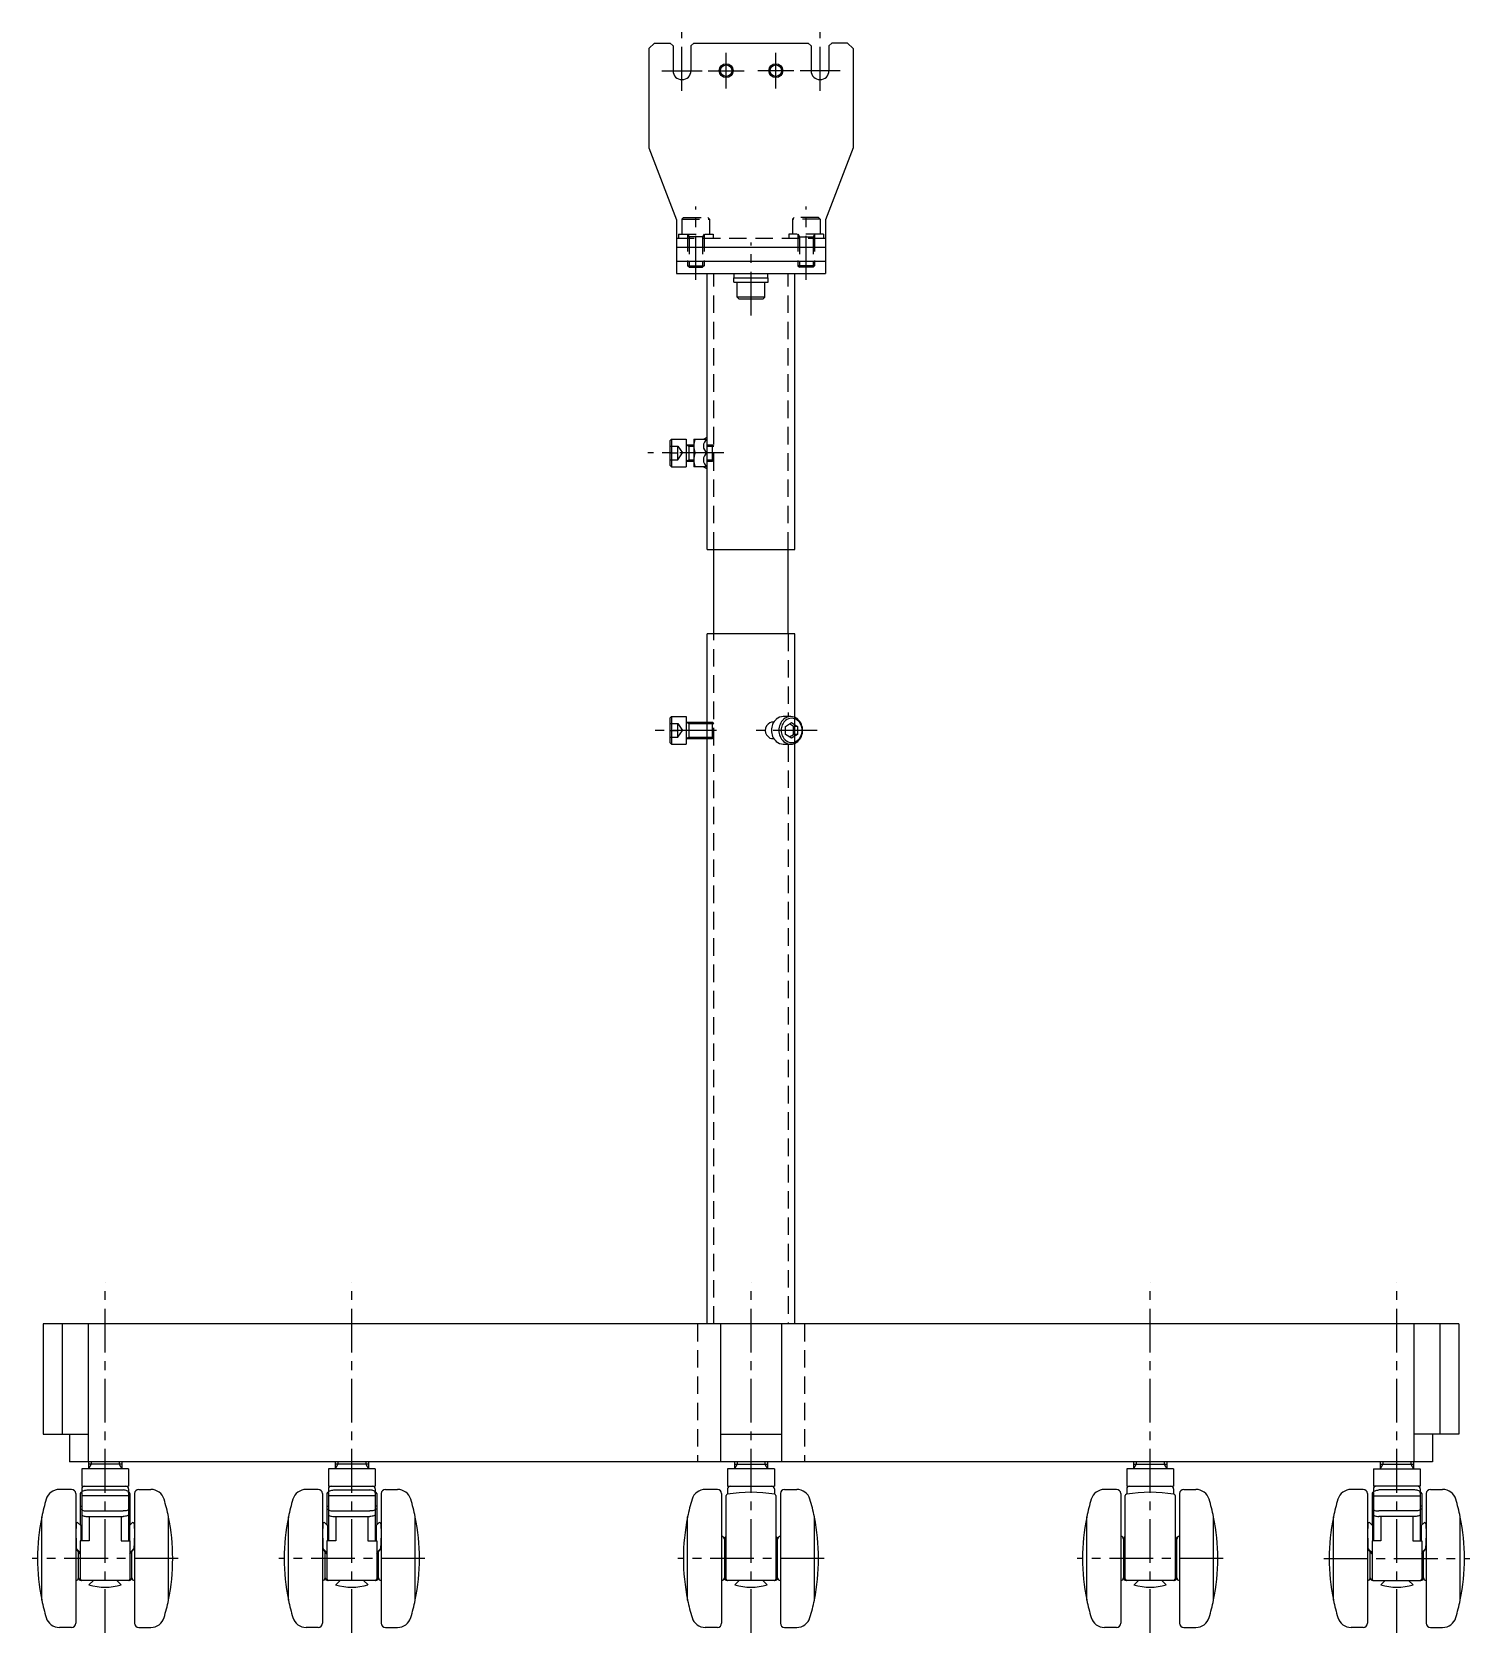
# Model space of a CAD drawing. Extents: x 0 to 1216, y -8 to 1230.
# Drawn here: x 695 to 1216, y 73 to 653 of the extents above; entities that cross this region are included whole.
import ezdxf

# ---------------------------------------------------------------- set-up
doc = ezdxf.new("R2010")
doc.units = 0
doc.header["$LTSCALE"] = 0.5
doc.linetypes.add('CENTER', pattern=[50.8, 31.75, -6.35, 6.35, -6.35])
doc.linetypes.add('DASHED', pattern=[19.05, 12.7, -6.35])
doc.layers.get('0').update_dxf_attribs({"linetype": 'CONTINUOUS'})
doc.layers.add('CENTER', color=1, linetype='CENTER')

msp = doc.modelspace()

# ---------------------------------------------------------------- linework, layer by layer
at = {"color": 7, "linetype": 'CONTINUOUS'}
for p, q in [((918.76, 647.21), (920.76, 649.21)), ((918.76, 647.21), (918.76, 611.21)), ((920.76, 649.21), (926.51, 649.21)), ((927.51, 648.21), (926.51, 649.21)), ((927.51, 648.21), (927.51, 639.21)), ((934.01, 648.21), (935.01, 649.21)), ((934.01, 648.21), (934.01, 639.21)), ((935.01, 649.21), (976.51, 649.21)), ((977.51, 648.21), (976.51, 649.21)), ((977.51, 648.21), (977.51, 639.21)), ((984.01, 648.21), (985.01, 649.21)), ((984.01, 648.21), (984.01, 639.21)), ((990.76, 649.21), (985.01, 649.21)), ((992.76, 647.21), (990.76, 649.21)), ((992.76, 647.21), (992.76, 611.21)), ((918.76, 611.21), (928.76, 585.21)), ((992.76, 611.21), (982.76, 585.21)), ((928.76, 585.21), (928.76, 565.71)), ((982.76, 585.21), (982.76, 565.71)), ((928.76, 575.21), (982.76, 575.21)), ((928.76, 570.21), (982.76, 570.21)), ((932.76, 570.21), (932.76, 568.55)), ((933.3, 568.01), (932.76, 568.55)), ((932.76, 568.55), (938.76, 568.55)), ((938.76, 568.55), (938.22, 568.01)), ((938.76, 570.21), (938.76, 568.55)), ((972.76, 570.21), (972.76, 568.55)), ((978.76, 568.55), (972.76, 568.55)), ((972.76, 568.55), (973.3, 568.01)), ((978.22, 568.01), (978.76, 568.55)), ((978.76, 570.21), (978.76, 568.55)), ((928.76, 565.71), (982.76, 565.71)), ((933.3, 568.01), (938.22, 568.01)), ((939.86, 465.71), (939.86, 565.71)), ((949.51, 564.21), (962.01, 564.21)), ((949.51, 562.61), (949.51, 564.21)), ((949.51, 562.61), (962.01, 562.61)), ((949.66, 564.21), (949.66, 565.71)), ((950.76, 557.21), (950.76, 562.61)), ((960.76, 557.21), (960.76, 562.61)), ((961.86, 564.21), (961.86, 565.71)), ((962.01, 562.61), (962.01, 564.21)), ((971.66, 465.71), (971.66, 565.71)), ((978.22, 568.01), (973.3, 568.01)), ((950.76, 557.21), (951.36, 556.61)), ((960.76, 557.21), (950.76, 557.21)), ((960.76, 557.21), (960.16, 556.61)), ((951.36, 556.61), (960.16, 556.61)), ((926.91, 505.71), (926.31, 505.11)), ((926.31, 505.11), (926.31, 496.31)), ((926.91, 505.71), (926.91, 495.71)), ((926.91, 505.71), (932.31, 505.71)), ((932.31, 505.71), (932.31, 495.71)), ((935.06, 505.71), (935.06, 495.71)), ((935.06, 505.71), (939.86, 505.71)), ((938.52, 505.71), (939.86, 506.49)), ((932.31, 503.71), (935.06, 503.71)), ((933.25, 503.71), (933.25, 497.71)), ((939.86, 500.71), (935.5, 500.71)), ((926.91, 495.71), (926.31, 496.31)), ((926.91, 495.71), (932.31, 495.71)), ((932.31, 497.71), (935.06, 497.71)), ((939.86, 495.71), (935.06, 495.71)), ((938.52, 495.71), (939.86, 494.94)), ((939.86, 465.71), (971.66, 465.71)), ((942.31, 435.21), (942.31, 465.71)), ((969.21, 435.21), (969.21, 465.71)), ((971.66, 435.21), (939.86, 435.21)), ((939.86, 185.21), (939.86, 435.21)), ((971.66, 185.21), (971.66, 435.21)), ((926.91, 405.21), (926.31, 404.61)), ((926.31, 404.61), (926.31, 395.81)), ((926.91, 405.21), (926.91, 395.21)), ((926.91, 405.21), (932.31, 405.21)), ((932.31, 405.21), (932.31, 395.21)), ((932.31, 403.21), (939.86, 403.21)), ((933.25, 403.21), (933.25, 397.21)), ((964.04, 403.21), (963.69, 403.21)), ((970.16, 405.21), (967.46, 405.21)), ((968.3, 401.66), (970.46, 403.1)), ((968.3, 398.77), (968.3, 401.66)), ((971.13, 401.66), (969.71, 402.6)), ((970.46, 403.1), (972.63, 401.66)), ((972.63, 401.66), (971.13, 401.66)), ((971.13, 398.77), (971.13, 401.66)), ((972.63, 401.66), (972.63, 398.77)), ((926.91, 395.21), (926.31, 395.81)), ((926.91, 395.21), (932.31, 395.21)), ((932.31, 397.21), (939.86, 397.21)), ((963.69, 397.21), (964.04, 397.21)), ((967.46, 395.21), (970.16, 395.21)), ((970.46, 397.33), (968.3, 398.77)), ((969.71, 397.83), (971.13, 398.77)), ((972.63, 398.77), (970.46, 397.33)), ((972.63, 398.77), (971.13, 398.77)), ((699.38, 185.21), (699.38, 145.21)), ((1212.14, 185.21), (699.38, 185.21)), ((706.18, 185.21), (706.18, 145.21)), ((715.69, 185.21), (715.69, 135.21)), ((944.76, 185.21), (944.76, 135.21)), ((966.76, 185.21), (966.76, 135.21)), ((1195.83, 185.21), (1195.83, 135.21)), ((1205.34, 185.21), (1205.34, 145.21)), ((1212.14, 185.21), (1212.14, 145.21)), ((699.38, 145.21), (715.69, 145.21)), ((708.89, 145.21), (708.89, 135.21)), ((944.76, 145.21), (966.76, 145.21)), ((1212.14, 145.21), (1195.83, 145.21)), ((1202.63, 145.21), (1202.63, 135.21)), ((1202.63, 135.21), (708.89, 135.21)), ((715.8, 135.21), (715.8, 132.71)), ((727.8, 134.35), (715.8, 134.35)), ((727.8, 135.21), (727.8, 132.71)), ((805.16, 135.21), (805.16, 132.71)), ((817.16, 134.35), (805.16, 134.35)), ((817.16, 135.21), (817.16, 132.71)), ((949.76, 135.21), (949.76, 132.71)), ((949.76, 134.35), (961.76, 134.35)), ((961.76, 135.21), (961.76, 132.71)), ((1094.35, 135.21), (1094.35, 132.71)), ((1094.35, 134.35), (1106.35, 134.35)), ((1106.35, 135.21), (1106.35, 132.71)), ((1183.72, 135.21), (1183.72, 132.71)), ((1183.72, 134.35), (1195.72, 134.35)), ((1195.72, 135.21), (1195.72, 132.71)), ((730.3, 132.71), (713.3, 132.71)), ((713.3, 132.71), (713.3, 126.41)), ((730.3, 132.71), (730.3, 126.41)), ((819.66, 132.71), (802.66, 132.71)), ((802.66, 132.71), (802.66, 126.41)), ((819.66, 132.71), (819.66, 126.41)), ((964.26, 132.71), (947.26, 132.71)), ((947.26, 132.71), (947.26, 126.41)), ((964.26, 132.71), (964.26, 126.41)), ((1108.85, 132.71), (1091.85, 132.71)), ((1091.85, 132.71), (1091.85, 126.41)), ((1108.85, 132.71), (1108.85, 126.41)), ((1181.22, 132.71), (1198.22, 132.71)), ((1181.22, 132.71), (1181.22, 126.41)), ((1198.22, 132.71), (1198.22, 126.41)), ((709.65, 125.21), (705.23, 125.21)), ((711.15, 123.71), (711.15, 76.71)), ((712.8, 123.71), (712.8, 112.37)), ((713.3, 126.41), (730.3, 126.41)), ((713.3, 125.41), (713.3, 124.21)), ((713.35, 124.21), (713.3, 124.21)), ((713.3, 123.99), (713.3, 106.64)), ((730.3, 122.89), (713.3, 122.89)), ((715.3, 125.02), (728.3, 125.02)), ((730.25, 124.21), (730.3, 124.21)), ((730.3, 125.41), (730.3, 124.21)), ((730.3, 123.99), (730.3, 106.64)), ((730.8, 123.71), (730.8, 112.37)), ((732.45, 123.71), (732.45, 76.71)), ((733.95, 125.21), (738.37, 125.21)), ((799.01, 125.21), (794.59, 125.21)), ((800.51, 123.71), (800.51, 76.71)), ((802.16, 123.71), (802.16, 112.37)), ((802.66, 126.41), (819.66, 126.41)), ((802.66, 125.41), (802.66, 124.21)), ((802.71, 124.21), (802.66, 124.21)), ((802.66, 123.99), (802.66, 106.64)), ((819.66, 122.89), (802.66, 122.89)), ((804.66, 125.02), (817.66, 125.02)), ((819.61, 124.21), (819.66, 124.21)), ((819.66, 125.41), (819.66, 124.21)), ((819.66, 123.99), (819.66, 106.64)), ((820.16, 123.71), (820.16, 112.37)), ((821.81, 123.71), (821.81, 76.71)), ((823.31, 125.21), (827.73, 125.21)), ((943.61, 125.21), (939.19, 125.21)), ((945.11, 123.71), (945.11, 76.71)), ((946.76, 92.71), (946.76, 122.98)), ((947.26, 126.41), (964.26, 126.41)), ((947.26, 125.41), (947.26, 123.49)), ((964.26, 125.41), (964.26, 123.49)), ((964.76, 122.98), (964.76, 92.71)), ((966.41, 123.71), (966.41, 76.71)), ((967.91, 125.21), (972.33, 125.21)), ((1088.2, 125.21), (1083.79, 125.21)), ((1089.7, 123.71), (1089.7, 76.71)), ((1091.35, 92.71), (1091.35, 122.98)), ((1091.85, 126.41), (1108.85, 126.41)), ((1091.85, 125.41), (1091.85, 123.49)), ((1108.85, 125.41), (1108.85, 123.49)), ((1109.35, 122.98), (1109.35, 92.71)), ((1111, 123.71), (1111, 76.71)), ((1112.5, 125.21), (1116.92, 125.21)), ((1177.57, 125.21), (1173.15, 125.21)), ((1179.07, 123.71), (1179.07, 76.71)), ((1180.72, 123.71), (1180.72, 112.37)), ((1198.22, 126.41), (1181.22, 126.41)), ((1181.22, 125.41), (1181.22, 124.21)), ((1181.27, 124.21), (1181.22, 124.21)), ((1181.22, 123.99), (1181.22, 106.64)), ((1181.22, 122.89), (1198.22, 122.89)), ((1196.22, 125.02), (1183.22, 125.02)), ((1198.17, 124.21), (1198.22, 124.21)), ((1198.22, 125.41), (1198.22, 124.21)), ((1198.22, 123.99), (1198.22, 106.64)), ((1198.72, 123.71), (1198.72, 112.37)), ((1200.37, 123.71), (1200.37, 76.71)), ((1201.87, 125.21), (1206.29, 125.21)), ((712.8, 119.13), (713.3, 119.13)), ((712.8, 118.04), (713.3, 118.04)), ((715.27, 117.41), (728.33, 117.41)), ((730.8, 119.13), (730.3, 119.13)), ((730.8, 118.04), (730.3, 118.04)), ((802.16, 119.13), (802.66, 119.13)), ((802.16, 118.04), (802.66, 118.04)), ((804.63, 117.41), (817.69, 117.41)), ((820.16, 119.13), (819.66, 119.13)), ((820.16, 118.04), (819.66, 118.04)), ((1180.72, 119.13), (1181.22, 119.13)), ((1180.72, 118.04), (1181.22, 118.04)), ((1196.25, 117.41), (1183.19, 117.41)), ((1198.72, 119.13), (1198.22, 119.13)), ((1198.72, 118.04), (1198.22, 118.04)), ((698.85, 115.21), (698.83, 115.21)), ((698.85, 85.11), (698.85, 115.31)), ((711.3, 111.04), (711.15, 111.04)), ((711.3, 112.81), (711.3, 111.04)), ((711.3, 112.81), (711.3, 111.04)), ((711.96, 113.11), (713, 112.19)), ((713, 112.19), (713, 106.64)), ((713.3, 112.19), (713, 112.19)), ((715.27, 115.42), (728.33, 115.42)), ((716.05, 115.42), (716.05, 106.64)), ((727.55, 115.42), (727.55, 106.64)), ((730.3, 112.19), (730.6, 112.19)), ((731.63, 113.11), (730.6, 112.19)), ((730.6, 112.19), (730.6, 106.64)), ((732.3, 112.81), (732.3, 111.04)), ((732.3, 112.81), (732.3, 111.04)), ((732.3, 111.04), (732.45, 111.04)), ((744.75, 85.11), (744.75, 115.31)), ((744.75, 115.21), (744.77, 115.21)), ((788.21, 115.21), (788.19, 115.21)), ((788.21, 85.11), (788.21, 115.31)), ((800.66, 111.04), (800.51, 111.04)), ((800.66, 112.81), (800.66, 111.04)), ((800.66, 112.81), (800.66, 111.04)), ((801.33, 113.11), (802.36, 112.19)), ((802.36, 112.19), (802.36, 106.64)), ((802.66, 112.19), (802.36, 112.19)), ((804.63, 115.42), (817.69, 115.42)), ((805.41, 115.42), (805.41, 106.64)), ((816.91, 115.42), (816.91, 106.64)), ((819.66, 112.19), (819.96, 112.19)), ((821, 113.11), (819.96, 112.19)), ((819.96, 112.19), (819.96, 106.64)), ((821.66, 112.81), (821.66, 111.04)), ((821.66, 112.81), (821.66, 111.04)), ((821.66, 111.04), (821.81, 111.04)), ((834.11, 85.11), (834.11, 115.31)), ((834.11, 115.21), (834.13, 115.21)), ((932.81, 115.21), (932.79, 115.21)), ((932.81, 85.11), (932.81, 115.31)), ((978.71, 85.11), (978.71, 115.31)), ((978.71, 115.21), (978.73, 115.21)), ((1077.4, 115.21), (1077.38, 115.21)), ((1077.4, 85.11), (1077.4, 115.31)), ((1123.3, 85.11), (1123.3, 115.31)), ((1123.3, 115.21), (1123.32, 115.21)), ((1166.77, 115.21), (1166.75, 115.21)), ((1166.77, 85.11), (1166.77, 115.31)), ((1179.22, 111.04), (1179.07, 111.04)), ((1179.22, 112.81), (1179.22, 111.04)), ((1179.22, 112.81), (1179.22, 111.04)), ((1179.88, 113.11), (1180.92, 112.19)), ((1180.92, 112.19), (1180.92, 106.64)), ((1181.22, 112.19), (1180.92, 112.19)), ((1196.25, 115.42), (1183.19, 115.42)), ((1183.97, 115.42), (1183.97, 106.64)), ((1195.47, 115.42), (1195.47, 106.64)), ((1198.22, 112.19), (1198.52, 112.19)), ((1199.55, 113.11), (1198.52, 112.19)), ((1198.52, 112.19), (1198.52, 106.64)), ((1200.22, 112.81), (1200.22, 111.04)), ((1200.22, 112.81), (1200.22, 111.04)), ((1200.22, 111.04), (1200.37, 111.04)), ((1212.67, 85.11), (1212.67, 115.31)), ((1212.67, 115.21), (1212.69, 115.21)), ((711.15, 107.58), (711.3, 107.58)), ((711.3, 106.98), (711.15, 106.98)), ((711.3, 107.58), (711.3, 104.41)), ((711.3, 103.73), (711.3, 104.73)), ((712.8, 106.64), (712.8, 92.71)), ((716.05, 106.64), (712.8, 106.64)), ((727.55, 106.64), (730.8, 106.64)), ((730.8, 106.64), (730.8, 92.71)), ((732.3, 107.58), (732.3, 104.41)), ((732.45, 107.58), (732.3, 107.58)), ((732.3, 106.98), (732.45, 106.98)), ((732.3, 103.73), (732.3, 104.73)), ((800.51, 107.58), (800.66, 107.58)), ((800.66, 106.98), (800.51, 106.98)), ((800.66, 107.58), (800.66, 104.41)), ((800.66, 103.73), (800.66, 104.73)), ((802.16, 106.64), (802.16, 92.71)), ((805.41, 106.64), (802.16, 106.64)), ((816.91, 106.64), (820.16, 106.64)), ((820.16, 106.64), (820.16, 92.71)), ((821.66, 107.58), (821.66, 104.41)), ((821.81, 107.58), (821.66, 107.58)), ((821.66, 106.98), (821.81, 106.98)), ((821.66, 103.73), (821.66, 104.73)), ((946.11, 107.21), (946.11, 93.21)), ((965.41, 93.21), (965.41, 107.21)), ((1090.7, 107.21), (1090.7, 93.21)), ((1110, 93.21), (1110, 107.21)), ((1179.07, 107.58), (1179.22, 107.58)), ((1179.22, 106.98), (1179.07, 106.98)), ((1179.22, 107.58), (1179.22, 104.41)), ((1179.22, 103.73), (1179.22, 104.73)), ((1180.72, 106.64), (1180.72, 92.71)), ((1183.97, 106.64), (1180.72, 106.64)), ((1195.47, 106.64), (1198.72, 106.64)), ((1198.72, 106.64), (1198.72, 92.71)), ((1200.22, 107.58), (1200.22, 104.41)), ((1200.37, 107.58), (1200.22, 107.58)), ((1200.22, 106.98), (1200.37, 106.98)), ((1200.22, 103.73), (1200.22, 104.73)), ((712.8, 101.88), (711.3, 103.73)), ((711.81, 103.29), (712.8, 102.41)), ((712.15, 93.21), (712.15, 102.68)), ((730.8, 101.88), (732.3, 103.73)), ((731.79, 103.29), (730.8, 102.41)), ((731.45, 93.21), (731.45, 102.68)), ((802.16, 101.88), (800.66, 103.73)), ((801.17, 103.29), (802.16, 102.41)), ((801.51, 93.21), (801.51, 102.68)), ((820.16, 101.88), (821.66, 103.73)), ((821.16, 103.29), (820.16, 102.41)), ((820.81, 93.21), (820.81, 102.68)), ((1180.72, 101.88), (1179.22, 103.73)), ((1179.73, 103.29), (1180.72, 102.41)), ((1180.07, 93.21), (1180.07, 102.68)), ((1198.72, 101.88), (1200.22, 103.73)), ((1199.71, 103.29), (1198.72, 102.41)), ((1199.37, 93.21), (1199.37, 102.68)), ((730.45, 92.21), (713.15, 92.21)), ((717.55, 92.21), (715.94, 90.61)), ((727.65, 90.61), (726.05, 92.21)), ((819.81, 92.21), (802.51, 92.21)), ((806.91, 92.21), (805.31, 90.61)), ((817.02, 90.61), (815.41, 92.21)), ((964.41, 92.21), (947.11, 92.21)), ((951.51, 92.21), (949.9, 90.61)), ((961.61, 90.61), (960.01, 92.21)), ((1109, 92.21), (1091.7, 92.21)), ((1096.1, 92.21), (1094.5, 90.61)), ((1106.21, 90.61), (1104.6, 92.21)), ((1181.07, 92.21), (1198.37, 92.21)), ((1183.86, 90.61), (1185.47, 92.21)), ((1193.97, 92.21), (1195.57, 90.61)), ((932.81, 85.11), (932.81, 85.21)), ((932.81, 85.11), (932.81, 85.21)), ((978.71, 85.11), (978.71, 85.21)), ((1077.4, 85.11), (1077.4, 85.21)), ((1077.4, 85.11), (1077.4, 85.21)), ((1123.3, 85.11), (1123.3, 85.21)), ((709.65, 75.21), (705.23, 75.21)), ((733.95, 75.21), (738.37, 75.21)), ((799.01, 75.21), (794.59, 75.21)), ((823.31, 75.21), (827.73, 75.21)), ((943.61, 75.21), (939.19, 75.21)), ((967.91, 75.21), (972.33, 75.21)), ((1088.2, 75.21), (1083.79, 75.21)), ((1112.5, 75.21), (1116.92, 75.21)), ((1177.57, 75.21), (1173.15, 75.21)), ((1201.87, 75.21), (1206.29, 75.21))]:
    msp.add_line(p, q, dxfattribs=at)
at = {"color": 3, "linetype": 'DASHED'}
for p, q in [((931.36, 586.01), (930.76, 585.41)), ((931.36, 586.01), (940.16, 586.01)), ((940.16, 586.01), (940.76, 585.41)), ((971.36, 586.01), (970.76, 585.41)), ((980.16, 586.01), (971.36, 586.01)), ((980.16, 586.01), (980.76, 585.41)), ((929.51, 580.01), (942.01, 580.01)), ((929.51, 580.01), (929.51, 578.41)), ((930.76, 585.41), (930.76, 580.01)), ((930.76, 585.41), (940.76, 585.41)), ((932.76, 580.01), (932.76, 570.21)), ((932.76, 580.01), (933.3, 579.07)), ((938.76, 580.01), (938.22, 579.07)), ((938.76, 580.01), (938.76, 570.21)), ((940.76, 585.41), (940.76, 580.01)), ((942.01, 580.01), (942.01, 578.41)), ((982.01, 580.01), (969.51, 580.01)), ((969.51, 580.01), (969.51, 578.41)), ((970.76, 585.41), (970.76, 580.01)), ((980.76, 585.41), (970.76, 585.41)), ((972.76, 580.01), (972.76, 570.21)), ((972.76, 580.01), (973.3, 579.07)), ((978.76, 580.01), (978.22, 579.07)), ((978.76, 580.01), (978.76, 570.21)), ((980.76, 585.41), (980.76, 580.01)), ((982.01, 580.01), (982.01, 578.41)), ((982.76, 578.41), (928.76, 578.41)), ((938.76, 579.07), (932.76, 579.07)), ((933.3, 579.07), (933.3, 570.21)), ((938.22, 579.07), (938.22, 570.21)), ((972.76, 579.07), (978.76, 579.07)), ((973.3, 579.07), (973.3, 570.21)), ((978.22, 579.07), (978.22, 570.21)), ((942.31, 465.71), (942.31, 565.71)), ((969.21, 465.71), (969.21, 565.71)), ((926.31, 503.21), (929.31, 503.21)), ((926.31, 500.71), (929.31, 500.71)), ((929.31, 503.21), (930.97, 500.71)), ((929.31, 498.21), (929.31, 503.21)), ((929.31, 498.21), (930.97, 500.71)), ((939.86, 503.71), (941.77, 503.71)), ((939.86, 503.17), (942.31, 503.17)), ((941.77, 497.71), (941.77, 503.71)), ((942.31, 503.17), (941.77, 503.71)), ((926.31, 498.21), (929.31, 498.21)), ((939.86, 498.25), (942.31, 498.25)), ((939.86, 497.71), (941.77, 497.71)), ((942.31, 498.25), (941.77, 497.71)), ((942.31, 185.21), (942.31, 435.21)), ((969.21, 435.21), (969.21, 405.21)), ((926.31, 402.71), (929.31, 402.71)), ((926.31, 400.21), (929.31, 400.21)), ((929.31, 402.71), (930.97, 400.21)), ((929.31, 397.71), (929.31, 402.71)), ((929.31, 397.71), (930.97, 400.21)), ((939.86, 403.21), (941.77, 403.21)), ((939.86, 402.67), (942.31, 402.67)), ((941.77, 397.21), (941.77, 403.21)), ((942.31, 402.67), (941.77, 403.21)), ((926.31, 397.71), (929.31, 397.71)), ((939.86, 397.75), (942.31, 397.75)), ((939.86, 397.21), (941.77, 397.21)), ((942.31, 397.75), (941.77, 397.21)), ((969.21, 395.21), (969.21, 185.21)), ((936.41, 185.21), (936.41, 135.21)), ((975.11, 185.21), (975.11, 135.21))]:
    msp.add_line(p, q, dxfattribs=at)
at = {"color": 3, "linetype": 'CONTINUOUS'}
for p, q in [((933.3, 570.21), (933.3, 568.01)), ((938.22, 570.21), (938.22, 568.01)), ((973.3, 570.21), (973.3, 568.01)), ((978.22, 570.21), (978.22, 568.01)), ((932.31, 503.71), (933.25, 503.17)), ((933.25, 503.17), (935.06, 503.17)), ((932.31, 497.71), (933.25, 498.25)), ((933.25, 498.25), (935.06, 498.25)), ((932.31, 403.21), (933.25, 402.67)), ((933.25, 402.67), (939.86, 402.67)), ((932.31, 397.21), (933.25, 397.75)), ((933.25, 397.75), (939.86, 397.75)), ((716.75, 134.35), (715.8, 132.71)), ((716.75, 135.21), (716.75, 134.35)), ((726.85, 135.21), (726.85, 134.35)), ((726.85, 134.35), (727.8, 132.71)), ((806.11, 134.35), (805.16, 132.71)), ((806.11, 135.21), (806.11, 134.35)), ((816.22, 135.21), (816.22, 134.35)), ((816.22, 134.35), (817.16, 132.71)), ((950.7, 134.35), (949.76, 132.71)), ((950.7, 135.21), (950.7, 134.35)), ((960.81, 135.21), (960.81, 134.35)), ((960.81, 134.35), (961.76, 132.71)), ((1095.3, 134.35), (1094.35, 132.71)), ((1095.3, 135.21), (1095.3, 134.35)), ((1105.41, 135.21), (1105.41, 134.35)), ((1105.41, 134.35), (1106.35, 132.71)), ((1184.66, 134.35), (1183.72, 132.71)), ((1184.66, 135.21), (1184.66, 134.35)), ((1194.77, 135.21), (1194.77, 134.35)), ((1194.77, 134.35), (1195.72, 132.71))]:
    msp.add_line(p, q, dxfattribs=at)
at = {"color": 7, "linetype": 'CONTINUOUS'}
for points in [[(713.3, 123.99, -0.170626), (713.42, 124.34, -0.104905), (713.88, 124.72, -0.066591), (714.49, 124.93, -0.052734), (715.3, 125.02, -0.052734)], [(730.3, 123.99, 0.170626), (730.17, 124.34, 0.104905), (729.71, 124.72, 0.066591), (729.11, 124.93, 0.052734), (728.3, 125.02, 0.052734)], [(802.66, 123.99, -0.170626), (802.79, 124.34, -0.104905), (803.25, 124.72, -0.066591), (803.86, 124.93, -0.052734), (804.66, 125.02, -0.052734)], [(819.66, 123.99, 0.170626), (819.54, 124.34, 0.104905), (819.08, 124.72, 0.066591), (818.47, 124.93, 0.052734), (817.66, 125.02, 0.052734)], [(1181.22, 123.99, -0.170626), (1181.34, 124.34, -0.104905), (1181.8, 124.72, -0.066591), (1182.41, 124.93, -0.052734), (1183.22, 125.02, -0.052734)], [(1198.22, 123.99, 0.170626), (1198.09, 124.34, 0.104905), (1197.63, 124.72, 0.066591), (1197.03, 124.93, 0.052734), (1196.22, 125.02, 0.052734)], [(713.3, 118.06, 0.228357), (713.39, 117.86, 0.088729), (713.88, 117.6, 0.045761), (714.46, 117.47, 0.033978), (715.27, 117.41, 0.033978)], [(713.3, 116.08, 0.228357), (713.39, 115.88, 0.088729), (713.88, 115.62, 0.045761), (714.46, 115.48, 0.033978), (715.27, 115.42, 0.033978)], [(730.3, 118.06, -0.228357), (730.2, 117.86, -0.088729), (729.72, 117.6, -0.045761), (729.13, 117.47, -0.033978), (728.33, 117.41, -0.033978)], [(730.3, 116.08, -0.228357), (730.2, 115.88, -0.088729), (729.72, 115.62, -0.045761), (729.13, 115.48, -0.033978), (728.33, 115.42, -0.033978)], [(802.66, 118.06, 0.228357), (802.76, 117.86, 0.088729), (803.24, 117.6, 0.045761), (803.83, 117.47, 0.033978), (804.63, 117.41, 0.033978)], [(802.66, 116.08, 0.228357), (802.76, 115.88, 0.088729), (803.24, 115.62, 0.045761), (803.83, 115.48, 0.033978), (804.63, 115.42, 0.033978)], [(819.66, 118.06, -0.228357), (819.57, 117.86, -0.088729), (819.09, 117.6, -0.045761), (818.5, 117.47, -0.033978), (817.69, 117.41, -0.033978)], [(819.66, 116.08, -0.228357), (819.57, 115.88, -0.088729), (819.09, 115.62, -0.045761), (818.5, 115.48, -0.033978), (817.69, 115.42, -0.033978)], [(1181.22, 118.06, 0.228357), (1181.31, 117.86, 0.088729), (1181.79, 117.6, 0.045761), (1182.38, 117.47, 0.033978), (1183.19, 117.41, 0.033978)], [(1181.22, 116.08, 0.228357), (1181.31, 115.88, 0.088729), (1181.79, 115.62, 0.045761), (1182.38, 115.48, 0.033978), (1183.19, 115.42, 0.033978)], [(1198.22, 118.06, -0.228357), (1198.12, 117.86, -0.088729), (1197.64, 117.6, -0.045761), (1197.05, 117.47, -0.033978), (1196.25, 117.41, -0.033978)], [(1198.22, 116.08, -0.228357), (1198.12, 115.88, -0.088729), (1197.64, 115.62, -0.045761), (1197.05, 115.48, -0.033978), (1196.25, 115.42, -0.033978)]]:
    msp.add_lwpolyline(points, format="xyb", dxfattribs=at)
at = {"color": 3, "linetype": 'CONTINUOUS'}
for centre in [(946.76, 639.21), (964.76, 639.21)]:
    msp.add_circle(centre, 2.5, dxfattribs=at)
at = {"color": 7, "linetype": 'CONTINUOUS'}
for centre in [(946.76, 639.21), (964.76, 639.21)]:
    msp.add_circle(centre, 2.07, dxfattribs=at)
for centre, radius, start, end in [((930.76, 639.21), 3.25, 180, 0), ((980.76, 639.21), 3.25, 180, 0), ((942.28, 503.21), 7.22, 159.74384, 200.25616), ((941.52, 503.21), 3, 123.62573, 236.37427), ((942.28, 498.21), 7.22, 159.74384, 200.25616), ((941.52, 498.21), 3, 123.62573, 236.37427), ((964.07, 400.21), 3.12, 117.71194, 242.28806), ((963.69, 400.68), 2.53, 90, 115.05847), ((968.56, 400.21), 5.43, 132.53954, 227.46046), ((967.46, 401.41), 3.81, 90, 132.49644), ((971.26, 400.21), 5.43, 132.53954, 227.46046), ((971.43, 400.21), 4.78, 129.5549, 230.4451), ((970.16, 401.41), 3.81, 47.50356, 132.49644), ((970.46, 401.26), 3.36, 48.49406, 131.50594), ((969.49, 400.21), 4.78, 309.5549, 50.4451), ((969.06, 400.21), 5.43, 312.53954, 47.46046), ((963.69, 399.74), 2.53, 244.94153, 270), ((967.46, 399.02), 3.81, 227.50356, 270), ((970.16, 399.02), 3.81, 227.50356, 312.49644), ((970.46, 399.17), 3.36, 224.58597, 315.41403), ((705.23, 120.21), 5, 90, 163.39845), ((709.65, 123.71), 1.5, 0, 90), ((713.3, 123.71), 0.5, 90, 180), ((714.3, 125.41), 1, 90, 180), ((729.3, 125.41), 1, 0, 90), ((730.3, 123.71), 0.5, 0, 90), ((733.95, 123.71), 1.5, 90, 180), ((738.37, 120.21), 5, 16.60155, 90), ((794.59, 120.21), 5, 90, 163.39845), ((799.01, 123.71), 1.5, 0, 90), ((802.66, 123.71), 0.5, 90, 180), ((803.66, 125.41), 1, 90, 180), ((818.66, 125.41), 1, 0, 90), ((819.66, 123.71), 0.5, 0, 90), ((823.31, 123.71), 1.5, 90, 180), ((827.73, 120.21), 5, 16.60155, 90), ((939.19, 120.21), 5, 90, 163.39845), ((943.61, 123.71), 1.5, 0, 90), ((947.26, 122.98), 0.5, 99.88767, 180), ((955.76, 74.21), 50, 80.11233, 99.88767), ((948.26, 125.41), 1, 90, 180), ((963.26, 125.41), 1, 0, 90), ((964.26, 122.98), 0.5, 0, 80.11233), ((967.91, 123.71), 1.5, 90, 180), ((972.33, 120.21), 5, 16.60155, 90), ((1083.79, 120.21), 5, 90, 163.39845), ((1088.2, 123.71), 1.5, 0, 90), ((1091.85, 122.98), 0.5, 99.88767, 180), ((1100.35, 74.21), 50, 80.11233, 99.88767), ((1092.85, 125.41), 1, 90, 180), ((1107.85, 125.41), 1, 0, 90), ((1108.85, 122.98), 0.5, 0, 80.11233), ((1112.5, 123.71), 1.5, 90, 180), ((1116.92, 120.21), 5, 16.60155, 90), ((1173.15, 120.21), 5, 90, 163.39845), ((1177.57, 123.71), 1.5, 0, 90), ((1181.22, 123.71), 0.5, 90, 180), ((1182.22, 125.41), 1, 90, 180), ((1197.22, 125.41), 1, 0, 90), ((1198.22, 123.71), 0.5, 0, 90), ((1201.87, 123.71), 1.5, 90, 180), ((1206.29, 120.21), 5, 16.60155, 90), ((772.31, 100.21), 75, 163.39845, 168.38506), ((671.28, 100.21), 75, 11.61494, 16.60155), ((861.68, 100.21), 75, 163.39845, 168.38506), ((760.65, 100.21), 75, 11.61494, 16.60155), ((1006.27, 100.21), 75, 163.39845, 168.38506), ((905.24, 100.21), 75, 11.61494, 16.60155), ((1150.87, 100.21), 75, 163.39845, 168.38506), ((1049.84, 100.21), 75, 11.61494, 16.60155), ((1240.23, 100.21), 75, 163.39845, 168.38506), ((1139.2, 100.21), 75, 11.61494, 16.60155), ((772.31, 100.21), 75, 168.46304, 191.53696), ((711.7, 112.81), 0.4, 48.57633, 180), ((731.9, 112.81), 0.4, 0, 131.42367), ((671.28, 100.21), 75, 348.46304, 11.53696), ((861.68, 100.21), 75, 168.46304, 191.53696), ((801.06, 112.81), 0.4, 48.57633, 180), ((821.26, 112.81), 0.4, 0, 131.42367), ((760.65, 100.21), 75, 348.46304, 11.53696), ((1006.27, 100.21), 75, 168.46304, 191.53696), ((905.24, 100.21), 75, 348.46304, 11.53696), ((1150.87, 100.21), 75, 168.46304, 191.53696), ((1049.84, 100.21), 75, 348.46304, 11.53696), ((1240.23, 100.21), 75, 168.46304, 191.53696), ((1179.62, 112.81), 0.4, 48.57633, 180), ((1199.82, 112.81), 0.4, 0, 131.42367), ((1139.2, 100.21), 75, 348.46304, 11.53696), ((712.8, 104.41), 1.5, 180, 228.57633), ((730.8, 104.41), 1.5, 311.42367, 0), ((802.16, 104.41), 1.5, 180, 228.57633), ((820.16, 104.41), 1.5, 311.42367, 0), ((945.11, 107.21), 1, 0, 90), ((947.11, 107.21), 1, 110.48732, 180), ((964.41, 107.21), 1, 0, 69.51268), ((966.41, 107.21), 1, 90, 180), ((1089.7, 107.21), 1, 0, 90), ((1091.7, 107.21), 1, 110.48732, 180), ((1109, 107.21), 1, 0, 69.51268), ((1111, 107.21), 1, 90, 180), ((1180.72, 104.41), 1.5, 180, 228.57633), ((1198.72, 104.41), 1.5, 311.42367, 0), ((711.15, 93.21), 1, 270, 0), ((713.15, 93.21), 1, 180, 270), ((730.45, 93.21), 1, 270, 0), ((732.45, 93.21), 1, 180, 270), ((800.51, 93.21), 1, 270, 0), ((802.51, 93.21), 1, 180, 270), ((819.81, 93.21), 1, 270, 0), ((821.81, 93.21), 1, 180, 270), ((945.11, 93.21), 1, 270, 0), ((947.11, 93.21), 1, 180, 270), ((964.41, 93.21), 1, 270, 0), ((966.41, 93.21), 1, 180, 270), ((1089.7, 93.21), 1, 270, 0), ((1091.7, 93.21), 1, 180, 270), ((1109, 93.21), 1, 270, 0), ((1111, 93.21), 1, 180, 270), ((1179.07, 93.21), 1, 270, 0), ((1181.07, 93.21), 1, 180, 270), ((1198.37, 93.21), 1, 270, 0), ((1200.37, 93.21), 1, 180, 270), ((713.3, 92.71), 0.5, 180, 270), ((721.8, 111.81), 22, 254.56217, 285.43783), ((730.3, 92.71), 0.5, 270, 0), ((802.66, 92.71), 0.5, 180, 270), ((811.16, 111.81), 22, 254.56217, 285.43783), ((819.66, 92.71), 0.5, 270, 0), ((947.26, 92.71), 0.5, 180, 270), ((955.76, 111.81), 22, 254.56217, 285.43783), ((964.26, 92.71), 0.5, 270, 0), ((1091.85, 92.71), 0.5, 180, 270), ((1100.35, 111.81), 22, 254.56217, 285.43783), ((1108.85, 92.71), 0.5, 270, 0), ((1181.22, 92.71), 0.5, 180, 270), ((1189.72, 111.81), 22, 254.56217, 285.43783), ((1198.22, 92.71), 0.5, 270, 0), ((772.31, 100.21), 75, 191.61494, 196.60155), ((671.28, 100.21), 75, 343.39845, 348.38506), ((861.68, 100.21), 75, 191.61494, 196.60155), ((760.65, 100.21), 75, 343.39845, 348.38506), ((1006.27, 100.21), 75, 191.61494, 196.60155), ((905.24, 100.21), 75, 343.39845, 348.38506), ((1150.87, 100.21), 75, 191.61494, 196.60155), ((1049.84, 100.21), 75, 343.39845, 348.38506), ((1240.23, 100.21), 75, 191.61494, 196.60155), ((1139.2, 100.21), 75, 343.39845, 348.38506), ((705.23, 80.21), 5, 196.60155, 270), ((709.65, 76.71), 1.5, 270, 0), ((733.95, 76.71), 1.5, 180, 270), ((738.37, 80.21), 5, 270, 343.39845), ((794.59, 80.21), 5, 196.60155, 270), ((799.01, 76.71), 1.5, 270, 0), ((823.31, 76.71), 1.5, 180, 270), ((827.73, 80.21), 5, 270, 343.39845), ((939.19, 80.21), 5, 196.60155, 270), ((943.61, 76.71), 1.5, 270, 0), ((967.91, 76.71), 1.5, 180, 270), ((972.33, 80.21), 5, 270, 343.39845), ((1083.79, 80.21), 5, 196.60155, 270), ((1088.2, 76.71), 1.5, 270, 0), ((1112.5, 76.71), 1.5, 180, 270), ((1116.92, 80.21), 5, 270, 343.39845), ((1173.15, 80.21), 5, 196.60155, 270), ((1177.57, 76.71), 1.5, 270, 0), ((1201.87, 76.71), 1.5, 180, 270), ((1206.29, 80.21), 5, 270, 343.39845)]:
    msp.add_arc(centre, radius, start, end, dxfattribs=at)
at = {"layer": 'CENTER', "color": 1, "linetype": 'CENTER'}
for p, q in [((930.76, 631.96), (930.76, 653.21)), ((980.76, 631.96), (980.76, 653.21)), ((946.76, 632.71), (946.76, 645.71)), ((964.76, 632.71), (964.76, 645.71)), ((923.51, 639.21), (938.01, 639.21)), ((940.26, 639.21), (953.26, 639.21)), ((971.26, 639.21), (958.26, 639.21)), ((988.01, 639.21), (973.51, 639.21)), ((935.76, 563.49), (935.76, 590.01)), ((975.76, 563.49), (975.76, 590.01)), ((955.76, 550.49), (955.76, 577.01)), ((945.86, 500.71), (918.39, 500.71)), ((943.31, 400.21), (920.84, 400.21)), ((979.68, 400.21), (957.6, 400.21)), ((721.8, 73.21), (721.8, 200.21)), ((811.16, 73.21), (811.16, 200.21)), ((955.76, 73.21), (955.76, 200.21)), ((1100.35, 73.21), (1100.35, 200.21)), ((1189.72, 73.21), (1189.72, 200.21)), ((748.28, 100.21), (695.31, 100.21)), ((837.65, 100.21), (784.68, 100.21)), ((982.24, 100.21), (929.27, 100.21)), ((1126.84, 100.21), (1073.87, 100.21)), ((1163.23, 100.21), (1216.2, 100.21))]:
    msp.add_line(p, q, dxfattribs=at)

doc.saveas('drawing.dxf')
